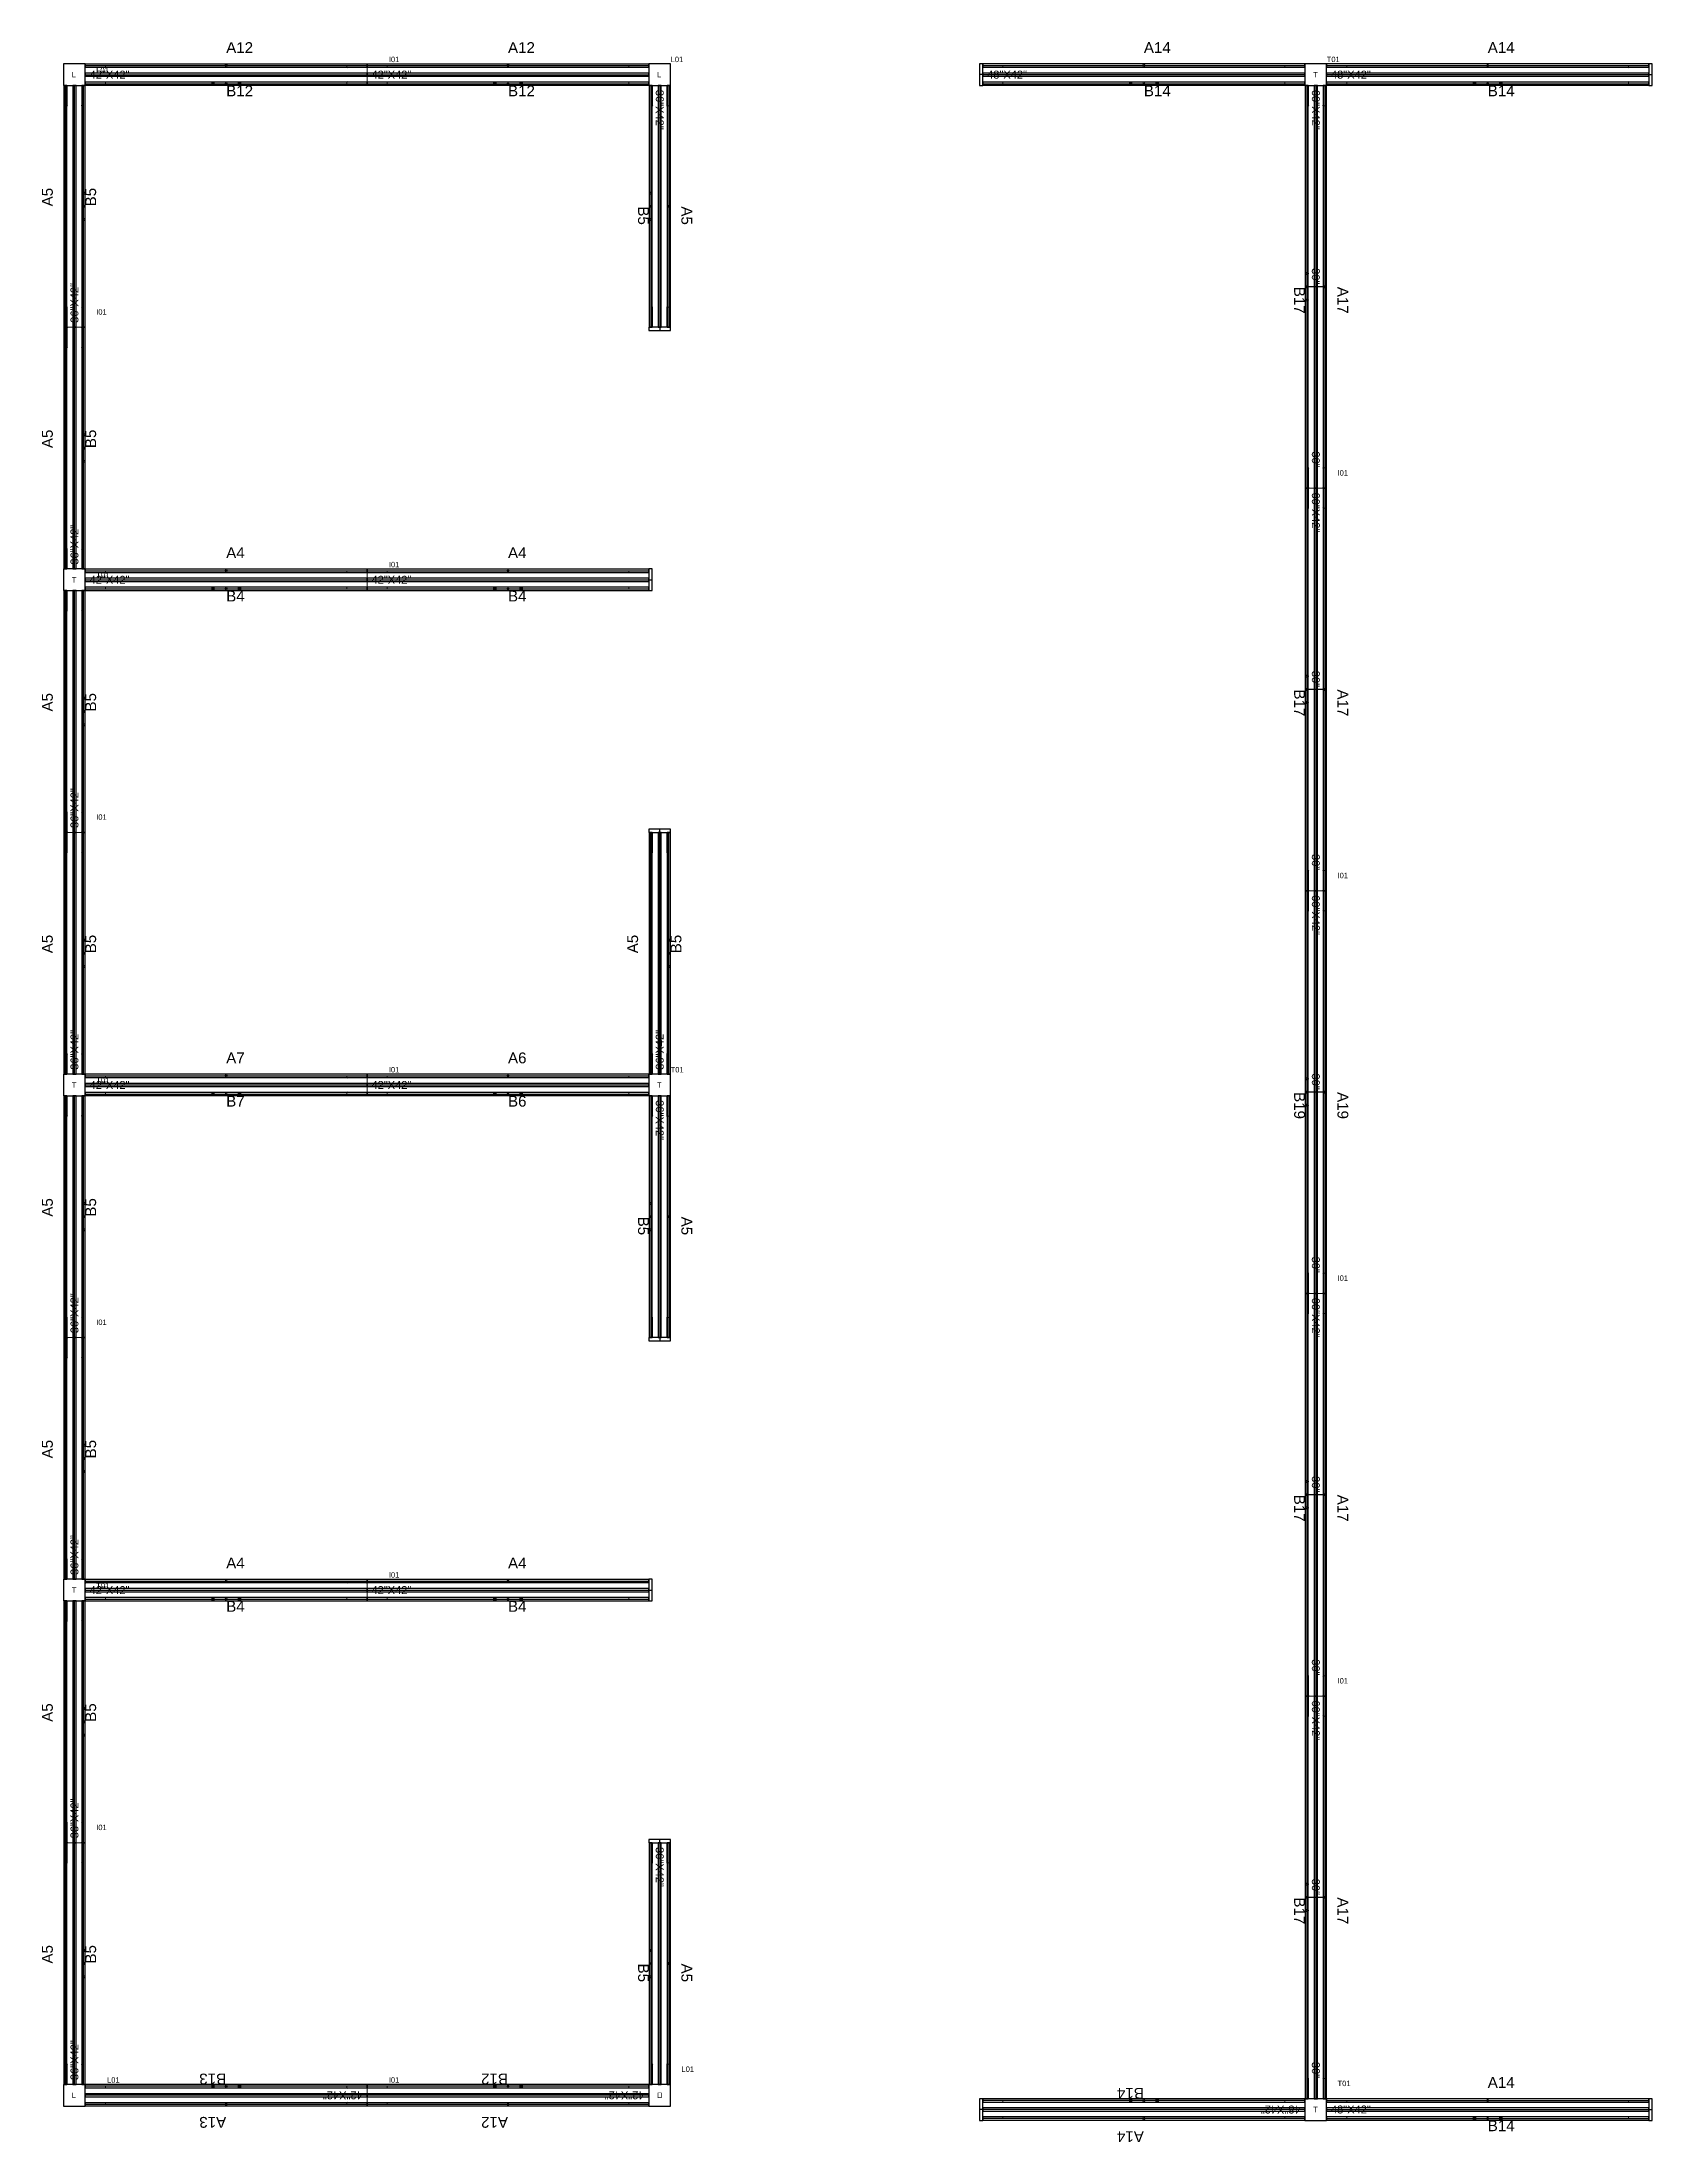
# Model space of a CAD drawing. Header units: millimetres. Extents: x 1390 to 1467.6, y 1790 to 1851.2.
# Drawn here: x 1416.71 to 1422.81, y 1827.03 to 1834.98 of the extents above; entities that cross this region are included whole.
import ezdxf

# ---------------------------------------------------------------- set-up
doc = ezdxf.new("R2010")
doc.units = ezdxf.units.MM
for name, color, linetype in [('DD2D', 7, 'Continuous'), ('DD2D_Geometry', 7, 'Continuous'), ('DDReportes', 7, 'Continuous'), ('Id Unión', 7, 'Continuous')]:
    doc.layers.add(name, color=color, linetype=linetype)
doc.styles.get("Standard").update_dxf_attribs({"font": 'arial.ttf'})

msp = doc.modelspace()

# ---------------------------------------------------------------- texts
at = {"layer": 'DD2D'}
msp.add_text('L', height=0.0205, rotation=180, dxfattribs=at).set_placement((1419.0595, 1827.217))
at = {"layer": 'DD2D_Geometry'}
for s, p in [('L', (1416.823, 1834.8445)), ('L', (1419.039, 1834.8445)), ('T', (1421.5231, 1834.8446)), ('T', (1416.823, 1832.9325)), ('T', (1416.823, 1831.0205)), ('T', (1419.039, 1831.0205)), ('T', (1416.823, 1829.1085)), ('L', (1416.823, 1827.1965)), ('L', (1419.039, 1827.1965)), ('T', (1421.5231, 1827.1426))]:
    msp.add_text(s, height=0.0205, dxfattribs=at).set_placement(p)
at = {"layer": 'DDReportes'}
for s, p in [('A12', (1417.4078, 1834.9367)), ('A12', (1418.4748, 1834.9367)), ('A14', (1420.8824, 1834.9368)), ('A14', (1422.1844, 1834.9368)), ('B12', (1417.4078, 1834.7727)), ('B12', (1418.4748, 1834.7727)), ('B14', (1420.8824, 1834.7728)), ('B14', (1422.1844, 1834.7728)), ('A4', (1417.4078, 1833.0247)), ('A4', (1418.4748, 1833.0247)), ('B4', (1417.4078, 1832.8607)), ('B4', (1418.4748, 1832.8607)), ('A7', (1417.4078, 1831.1127)), ('A6', (1418.4748, 1831.1127)), ('B7', (1417.4078, 1830.9487)), ('B6', (1418.4748, 1830.9487)), ('A4', (1417.4078, 1829.2007)), ('A4', (1418.4748, 1829.2007)), ('B4', (1417.4078, 1829.0367)), ('B4', (1418.4748, 1829.0367)), ('A14', (1422.1844, 1827.2348)), ('B14', (1422.1844, 1827.0708))]:
    msp.add_text(s, height=0.041, dxfattribs=at).set_placement(p)
for s, rotation, p in [('A5', 90, (1416.7513, 1834.3562)), ('B5', 90, (1416.9153, 1834.3562)), ('B5', 270, (1418.9673, 1834.3562)), ('A5', 270, (1419.1313, 1834.3562)), ('B17', 270, (1421.4514, 1834.0518)), ('A17', 270, (1421.6154, 1834.0518)), ('A5', 90, (1416.7513, 1833.4412)), ('B5', 90, (1416.9153, 1833.4412)), ('A5', 90, (1416.7513, 1832.4442)), ('B5', 90, (1416.9153, 1832.4442)), ('B17', 270, (1421.4514, 1832.5278)), ('A17', 270, (1421.6154, 1832.5278)), ('A5', 90, (1416.7513, 1831.5292)), ('B5', 90, (1416.9153, 1831.5292)), ('A5', 90, (1418.9673, 1831.5292)), ('B5', 90, (1419.1313, 1831.5292)), ('B19', 270, (1421.4514, 1831.0038)), ('A19', 270, (1421.6154, 1831.0038)), ('A5', 90, (1416.7513, 1830.5322)), ('B5', 90, (1416.9153, 1830.5322)), ('B5', 270, (1418.9673, 1830.5322)), ('A5', 270, (1419.1313, 1830.5322)), ('A5', 90, (1416.7513, 1829.6172)), ('B5', 90, (1416.9153, 1829.6172)), ('B17', 270, (1421.4514, 1829.4798)), ('A17', 270, (1421.6154, 1829.4798)), ('A5', 90, (1416.7513, 1828.6202)), ('B5', 90, (1416.9153, 1828.6202)), ('B17', 270, (1421.4514, 1827.9558)), ('A17', 270, (1421.6154, 1827.9558)), ('A5', 90, (1416.7513, 1827.7052)), ('B5', 90, (1416.9153, 1827.7052)), ('B5', 270, (1418.9673, 1827.7052)), ('A5', 270, (1419.1313, 1827.7052)), ('B13', 180, (1417.4078, 1827.2887)), ('B12', 180, (1418.4748, 1827.2887)), ('B14', 180, (1420.8824, 1827.2348)), ('A13', 180, (1417.4078, 1827.1247)), ('A12', 180, (1418.4748, 1827.1247)), ('A14', 180, (1420.8824, 1827.0708))]:
    msp.add_text(s, height=0.041, rotation=rotation, dxfattribs=at).set_placement(p)
at = {"layer": 'Id Unión'}
for s, p in [('I01', (1418.0236, 1834.9022)), ('L01', (1419.0906, 1834.9022)), ('T01', (1421.5747, 1834.9023)), ('L01', (1416.9156, 1834.8613)), ('I01', (1416.9156, 1833.9463)), ('I01', (1421.6157, 1833.3373)), ('I01', (1418.0236, 1832.9902)), ('T01', (1416.9156, 1832.9493)), ('I01', (1416.9156, 1832.0343)), ('I01', (1421.6157, 1831.8133)), ('I01', (1418.0236, 1831.0782)), ('T01', (1419.0906, 1831.0782)), ('T01', (1416.9156, 1831.0373)), ('I01', (1421.6157, 1830.2893)), ('I01', (1416.9156, 1830.1223)), ('T01', (1416.9156, 1829.1253)), ('I01', (1418.0236, 1829.1662)), ('I01', (1421.6157, 1828.7653)), ('I01', (1416.9156, 1828.2103)), ('L01', (1419.1316, 1827.2952)), ('L01', (1416.9565, 1827.2542)), ('I01', (1418.0235, 1827.2542)), ('T01', (1421.6157, 1827.2413))]:
    msp.add_text(s, height=0.0205, dxfattribs=at).set_placement(p)

# ---------------------------------------------------------------- blocks, each defined once
blk = doc.blocks.new('DD101036422D')
at = {"color": 1, "linetype": 'Continuous', "lineweight": 0}
for p, q in [((0, -0.0255), (0, 0.0255)), ((0.0017, 0.0275), (0.0218, 0.0275)), ((0.002, 0.0275), (0.0215, 0.0275)), ((0.0747, 0.0275), (0.0215, 0.0275)), ((0.0747, 0.0275), (0.075, 0.0275)), ((0.0765, 0.026), (0.0765, 0.0343)), ((0.8385, 0.0343), (0.0765, 0.0343)), ((0.8385, 0.0343), (0.8385, 0.026)), ((0.8403, 0.0275), (0.84, 0.0275)), ((0.8403, 0.0275), (0.8935, 0.0275)), ((0.9133, 0.0275), (0.8932, 0.0275)), ((0.913, 0.0275), (0.8935, 0.0275)), ((0.915, -0.0255), (0.915, 0.0255)), ((0.025, -0.0275), (0.002, -0.0275)), ((0.025, -0.0275), (0.0747, -0.0275)), ((0.0747, -0.0275), (0.075, -0.0275)), ((0.0765, -0.0343), (0.0765, -0.026)), ((0.8385, -0.0343), (0.0765, -0.0343)), ((0.8385, -0.026), (0.8385, -0.0343)), ((0.8403, -0.0275), (0.84, -0.0275)), ((0.89, -0.0275), (0.8403, -0.0275)), ((0.89, -0.0275), (0.913, -0.0275))]:
    blk.add_line(p, q, dxfattribs=at)
at = {"color": 1}
for p, q in [((0.454, 0.0379), (0.461, 0.0308)), ((0.454, 0.0308), (0.461, 0.0379)), ((0.454, -0.0379), (0.461, -0.0308)), ((0.454, -0.0308), (0.461, -0.0379))]:
    blk.add_line(p, q, dxfattribs=at)
for centre in [(0.4075, -0.0343), (0.5075, -0.0343)]:
    blk.add_circle(centre, 0.005, dxfattribs=at)
at = {"color": 1, "linetype": 'Continuous', "lineweight": 0}
for centre, radius, start, end in [((0.002, 0.0255), 0.00203, 90, 180), ((0.075, 0.026), 0.00151, 10.02098, 90), ((0.075, 0.026), 0.00151, 0, 10.02098), ((0.84, 0.026), 0.00151, 90, 169.97902), ((0.84, 0.026), 0.00151, 169.97902, 180), ((0.84, 0.026), 0.00151, 169.97902, 180), ((0.913, 0.0255), 0.00203, 0, 90), ((0.002, -0.0255), 0.00203, 180, 270), ((0.075, -0.026), 0.00151, 270, 349.97902), ((0.075, -0.026), 0.00151, 349.97902, 0), ((0.84, -0.026), 0.00151, 180, 190.02098), ((0.84, -0.026), 0.00151, 180, 190.02098), ((0.84, -0.026), 0.00151, 190.02098, 270), ((0.913, -0.0255), 0.00203, 270, 0)]:
    blk.add_arc(centre, radius, start, end, dxfattribs=at)
at = {"color": 1}
for p in [(0.4575, 0.0343), (0.4575, -0.0343)]:
    blk.add_point(p, dxfattribs=at)
blk.add_text('36"X42"', height=0.03).set_placement((0.0165, -0.0149))
blk = doc.blocks.new('SPACE_DD10103642')
blk.add_blockref('DD101036422D', (0, 0))
blk = doc.blocks.new('DD101042422D')
at = {"color": 1, "linetype": 'Continuous', "lineweight": 0}
for p, q in [((0, -0.0255), (0, 0.0255)), ((0.0017, 0.0275), (0.0218, 0.0275)), ((0.002, 0.0275), (0.0215, 0.0275)), ((0.0747, 0.0275), (0.0215, 0.0275)), ((0.0747, 0.0275), (0.075, 0.0275)), ((0.0765, 0.026), (0.0765, 0.0343)), ((0.9905, 0.0343), (0.0765, 0.0343)), ((0.9905, 0.0343), (0.9905, 0.026)), ((0.9923, 0.0275), (0.992, 0.0275)), ((0.9923, 0.0275), (1.0455, 0.0275)), ((1.0653, 0.0275), (1.0452, 0.0275)), ((1.065, 0.0275), (1.0455, 0.0275)), ((1.067, -0.0255), (1.067, 0.0255)), ((0.025, -0.0275), (0.002, -0.0275)), ((0.025, -0.0275), (0.0747, -0.0275)), ((0.0747, -0.0275), (0.075, -0.0275)), ((0.0765, -0.0343), (0.0765, -0.026)), ((0.9905, -0.0343), (0.0765, -0.0343)), ((0.9905, -0.026), (0.9905, -0.0343)), ((0.9923, -0.0275), (0.992, -0.0275)), ((1.042, -0.0275), (0.9923, -0.0275)), ((1.042, -0.0275), (1.065, -0.0275))]:
    blk.add_line(p, q, dxfattribs=at)
at = {"color": 1}
for p, q in [((0.53, 0.0379), (0.537, 0.0308)), ((0.53, 0.0308), (0.537, 0.0379)), ((0.53, -0.0379), (0.537, -0.0308)), ((0.53, -0.0308), (0.537, -0.0379))]:
    blk.add_line(p, q, dxfattribs=at)
for centre in [(0.4835, -0.0343), (0.5835, -0.0343)]:
    blk.add_circle(centre, 0.005, dxfattribs=at)
at = {"color": 1, "linetype": 'Continuous', "lineweight": 0}
for centre, radius, start, end in [((0.002, 0.0255), 0.00203, 90, 180), ((0.075, 0.026), 0.00151, 10.02098, 90), ((0.075, 0.026), 0.00151, 0, 10.02098), ((0.992, 0.026), 0.00151, 90, 169.97902), ((0.992, 0.026), 0.00151, 169.97902, 180), ((0.992, 0.026), 0.00151, 169.97902, 180), ((1.065, 0.0255), 0.00203, 0, 90), ((0.002, -0.0255), 0.00203, 180, 270), ((0.075, -0.026), 0.00151, 270, 349.97902), ((0.075, -0.026), 0.00151, 349.97902, 0), ((0.992, -0.026), 0.00151, 180, 190.02098), ((0.992, -0.026), 0.00151, 180, 190.02098), ((0.992, -0.026), 0.00151, 190.02098, 270), ((1.065, -0.0255), 0.00203, 270, 0)]:
    blk.add_arc(centre, radius, start, end, dxfattribs=at)
at = {"color": 1}
for p in [(0.5335, 0.0343), (0.5335, -0.0343)]:
    blk.add_point(p, dxfattribs=at)
blk.add_text('42"X42"', height=0.03).set_placement((0.0165, -0.0149))
blk = doc.blocks.new('SPACE_DD10104242')
blk.add_blockref('DD101042422D', (0, 0))
blk = doc.blocks.new('DD3021422D')
for p, q in [((0, 0.041), (0, -0.041)), ((0.012, 0.041), (0, 0.041)), ((0.012, -0.041), (0.012, 0.041)), ((0, -0.041), (0.012, -0.041))]:
    blk.add_line(p, q)
blk = doc.blocks.new('SPACE_DD302142')
blk.add_blockref('DD3021422D', (0, 0))
blk = doc.blocks.new('DD101048422D')
at = {"color": 1, "linetype": 'Continuous', "lineweight": 0}
for p, q in [((0, -0.0255), (0, 0.0255)), ((0.0017, 0.0275), (0.0218, 0.0275)), ((0.002, 0.0275), (0.0215, 0.0275)), ((0.0747, 0.0275), (0.0215, 0.0275)), ((0.0747, 0.0275), (0.075, 0.0275)), ((0.0765, 0.026), (0.0765, 0.0343)), ((1.1435, 0.0343), (0.0765, 0.0343)), ((1.1435, 0.0343), (1.1435, 0.026)), ((1.1453, 0.0275), (1.145, 0.0275)), ((1.1453, 0.0275), (1.1985, 0.0275)), ((1.2183, 0.0275), (1.1982, 0.0275)), ((1.218, 0.0275), (1.1985, 0.0275)), ((1.22, -0.0255), (1.22, 0.0255)), ((0.025, -0.0275), (0.002, -0.0275)), ((0.025, -0.0275), (0.0747, -0.0275)), ((0.0747, -0.0275), (0.075, -0.0275)), ((0.0765, -0.0343), (0.0765, -0.026)), ((1.1435, -0.0343), (0.0765, -0.0343)), ((1.1435, -0.026), (1.1435, -0.0343)), ((1.1453, -0.0275), (1.145, -0.0275)), ((1.195, -0.0275), (1.1453, -0.0275)), ((1.195, -0.0275), (1.218, -0.0275))]:
    blk.add_line(p, q, dxfattribs=at)
at = {"color": 1}
for p, q in [((0.6065, 0.0379), (0.6135, 0.0308)), ((0.6065, 0.0308), (0.6135, 0.0379)), ((0.6065, -0.0379), (0.6135, -0.0308)), ((0.6065, -0.0308), (0.6135, -0.0379))]:
    blk.add_line(p, q, dxfattribs=at)
for centre in [(0.56, -0.0343), (0.66, -0.0343)]:
    blk.add_circle(centre, 0.005, dxfattribs=at)
at = {"color": 1, "linetype": 'Continuous', "lineweight": 0}
for centre, radius, start, end in [((0.002, 0.0255), 0.00203, 90, 180), ((0.075, 0.026), 0.00151, 10.02098, 90), ((0.075, 0.026), 0.00151, 0, 10.02098), ((1.145, 0.026), 0.00151, 90, 169.97902), ((1.145, 0.026), 0.00151, 169.97902, 180), ((1.145, 0.026), 0.00151, 169.97902, 180), ((1.218, 0.0255), 0.00203, 0, 90), ((0.002, -0.0255), 0.00203, 180, 270), ((0.075, -0.026), 0.00151, 270, 349.97902), ((0.075, -0.026), 0.00151, 349.97902, 0), ((1.145, -0.026), 0.00151, 180, 190.02098), ((1.145, -0.026), 0.00151, 180, 190.02098), ((1.145, -0.026), 0.00151, 190.02098, 270), ((1.218, -0.0255), 0.00203, 270, 0)]:
    blk.add_arc(centre, radius, start, end, dxfattribs=at)
at = {"color": 1}
for p in [(0.61, 0.0343), (0.61, -0.0343)]:
    blk.add_point(p, dxfattribs=at)
blk.add_text('48"X42"', height=0.03).set_placement((0.0165, -0.0149))
blk = doc.blocks.new('SPACE_DD10104842')
blk.add_blockref('DD101048422D', (0, 0))
blk = doc.blocks.new('DD101060422D')
at = {"color": 1, "linetype": 'Continuous', "lineweight": 0}
for p, q in [((0, -0.0255), (0, 0.0255)), ((0.0017, 0.0275), (0.0218, 0.0275)), ((0.002, 0.0275), (0.0215, 0.0275)), ((0.0747, 0.0275), (0.0215, 0.0275)), ((0.0747, 0.0275), (0.075, 0.0275)), ((0.0765, 0.026), (0.0765, 0.0343)), ((1.4475, 0.0343), (0.0765, 0.0343)), ((1.4475, 0.0343), (1.4475, 0.026)), ((1.4493, 0.0275), (1.449, 0.0275)), ((1.4493, 0.0275), (1.5025, 0.0275)), ((1.5223, 0.0275), (1.5022, 0.0275)), ((1.522, 0.0275), (1.5025, 0.0275)), ((1.524, -0.0255), (1.524, 0.0255)), ((0.025, -0.0275), (0.002, -0.0275)), ((0.025, -0.0275), (0.0747, -0.0275)), ((0.0747, -0.0275), (0.075, -0.0275)), ((0.0765, -0.0343), (0.0765, -0.026)), ((1.4475, -0.0343), (0.0765, -0.0343)), ((1.4475, -0.026), (1.4475, -0.0343)), ((1.4493, -0.0275), (1.449, -0.0275)), ((1.499, -0.0275), (1.4493, -0.0275)), ((1.499, -0.0275), (1.522, -0.0275))]:
    blk.add_line(p, q, dxfattribs=at)
at = {"color": 1}
for p, q in [((0.7585, 0.0379), (0.7655, 0.0308)), ((0.7585, 0.0308), (0.7655, 0.0379)), ((0.762, 0.0343), (0.762, -0.0343)), ((0.7585, -0.0379), (0.7655, -0.0308)), ((0.7585, -0.0308), (0.7655, -0.0379))]:
    blk.add_line(p, q, dxfattribs=at)
for centre in [(0.712, -0.0343), (0.812, -0.0343)]:
    blk.add_circle(centre, 0.005, dxfattribs=at)
at = {"color": 1, "linetype": 'Continuous', "lineweight": 0}
for centre, radius, start, end in [((0.002, 0.0255), 0.00203, 90, 180), ((0.075, 0.026), 0.00151, 10.02098, 90), ((0.075, 0.026), 0.00151, 0, 10.02098), ((1.449, 0.026), 0.00151, 90, 169.97902), ((1.449, 0.026), 0.00151, 169.97902, 180), ((1.449, 0.026), 0.00151, 169.97902, 180), ((1.522, 0.0255), 0.00203, 0, 90), ((0.002, -0.0255), 0.00203, 180, 270), ((0.075, -0.026), 0.00151, 270, 349.97902), ((0.075, -0.026), 0.00151, 349.97902, 0), ((1.449, -0.026), 0.00151, 180, 190.02098), ((1.449, -0.026), 0.00151, 180, 190.02098), ((1.449, -0.026), 0.00151, 190.02098, 270), ((1.522, -0.0255), 0.00203, 270, 0)]:
    blk.add_arc(centre, radius, start, end, dxfattribs=at)
at = {"color": 1}
for p in [(0.762, 0.0343), (0.762, -0.0343)]:
    blk.add_point(p, dxfattribs=at)
for s, p in [('60"X42"', (0.0165, -0.0149)), ('30"', (0.6916, -0.0149)), ('30"', (1.3849, -0.0149))]:
    blk.add_text(s, height=0.03).set_placement(p)
blk = doc.blocks.new('SPACE_DD10106042')
blk.add_blockref('DD101060422D', (0, 0))

# ---------------------------------------------------------------- linework, layer by layer
at = {"layer": 'DD2D'}
for p, q in [((1416.8743, 1834.889), (1417.9413, 1834.889)), ((1416.8743, 1834.8547), (1417.9413, 1834.8547)), ((1416.8743, 1834.8547), (1417.9413, 1834.8547)), ((1417.9413, 1834.889), (1419.0083, 1834.889)), ((1417.9413, 1834.8547), (1417.9414, 1834.8547)), ((1417.9413, 1834.8547), (1419.0083, 1834.8547)), ((1417.9413, 1834.8547), (1419.0083, 1834.8547)), ((1419.0083, 1834.8547), (1419.0084, 1834.8547)), ((1420.2724, 1834.8548), (1420.2604, 1834.8548)), ((1420.2724, 1834.8891), (1421.4924, 1834.8891)), ((1420.2724, 1834.8548), (1421.4924, 1834.8548)), ((1420.2724, 1834.8548), (1421.4924, 1834.8548)), ((1421.4924, 1834.8548), (1421.4925, 1834.8548)), ((1421.5744, 1834.8891), (1422.7944, 1834.8891)), ((1421.5744, 1834.8548), (1422.7944, 1834.8548)), ((1421.5744, 1834.8548), (1422.7944, 1834.8548)), ((1422.7944, 1834.8548), (1422.8064, 1834.8548)), ((1416.799, 1833.8987), (1416.799, 1834.8137)), ((1416.8333, 1834.8137), (1416.8333, 1834.8138)), ((1416.8333, 1833.8987), (1416.8333, 1834.8137)), ((1416.8333, 1833.8987), (1416.8333, 1834.8137)), ((1416.8676, 1833.8987), (1416.8676, 1834.8137)), ((1416.8743, 1834.8204), (1417.9413, 1834.8204)), ((1417.9413, 1834.8204), (1419.0083, 1834.8204)), ((1419.015, 1834.8137), (1419.015, 1833.8987)), ((1419.0493, 1834.8137), (1419.0493, 1833.8987)), ((1419.0493, 1834.8137), (1419.0493, 1833.8987)), ((1419.0836, 1834.8137), (1419.0836, 1833.8987)), ((1420.2724, 1834.8205), (1421.4924, 1834.8205)), ((1421.4991, 1834.8138), (1421.4991, 1833.2898)), ((1421.5334, 1834.8138), (1421.5334, 1833.2898)), ((1421.5334, 1834.8138), (1421.5334, 1833.2898)), ((1421.5677, 1834.8138), (1421.5677, 1833.2898)), ((1421.5744, 1834.8205), (1422.7944, 1834.8205)), ((1416.799, 1832.9837), (1416.799, 1833.8987)), ((1416.8333, 1833.8987), (1416.8333, 1833.8988)), ((1416.8333, 1832.9837), (1416.8333, 1833.8987)), ((1416.8333, 1832.9837), (1416.8333, 1833.8987)), ((1416.8676, 1832.9837), (1416.8676, 1833.8987)), ((1419.0493, 1833.8987), (1419.0493, 1833.8867)), ((1421.4991, 1833.2898), (1421.4991, 1831.7658)), ((1421.5334, 1833.2898), (1421.5334, 1833.2897)), ((1421.5334, 1833.2898), (1421.5334, 1831.7658)), ((1421.5334, 1833.2898), (1421.5334, 1831.7658)), ((1421.5677, 1833.2898), (1421.5677, 1831.7658)), ((1416.8743, 1832.977), (1417.9413, 1832.977)), ((1416.8743, 1832.9427), (1417.9413, 1832.9427)), ((1416.8743, 1832.9427), (1417.9413, 1832.9427)), ((1417.9413, 1832.977), (1419.0083, 1832.977)), ((1417.9413, 1832.9427), (1417.9414, 1832.9427)), ((1417.9413, 1832.9427), (1419.0083, 1832.9427)), ((1417.9413, 1832.9427), (1419.0083, 1832.9427)), ((1419.0083, 1832.9427), (1419.0203, 1832.9427)), ((1416.799, 1831.9867), (1416.799, 1832.9017)), ((1416.8333, 1832.9017), (1416.8333, 1832.9018)), ((1416.8333, 1831.9867), (1416.8333, 1832.9017)), ((1416.8333, 1831.9867), (1416.8333, 1832.9017)), ((1416.8676, 1831.9867), (1416.8676, 1832.9017)), ((1416.8743, 1832.9084), (1417.9413, 1832.9084)), ((1417.9413, 1832.9084), (1419.0083, 1832.9084)), ((1416.799, 1831.0717), (1416.799, 1831.9867)), ((1416.8333, 1831.9867), (1416.8333, 1831.9868)), ((1416.8333, 1831.0717), (1416.8333, 1831.9867)), ((1416.8333, 1831.0717), (1416.8333, 1831.9867)), ((1416.8676, 1831.0717), (1416.8676, 1831.9867)), ((1419.015, 1831.0717), (1419.015, 1831.9867)), ((1419.0493, 1831.9867), (1419.0493, 1831.9987)), ((1419.0493, 1831.0717), (1419.0493, 1831.9867)), ((1419.0493, 1831.0717), (1419.0493, 1831.9867)), ((1419.0836, 1831.0717), (1419.0836, 1831.9867)), ((1421.4991, 1831.7658), (1421.4991, 1830.2418)), ((1421.5334, 1831.7658), (1421.5334, 1831.7657)), ((1421.5334, 1831.7658), (1421.5334, 1830.2418)), ((1421.5334, 1831.7658), (1421.5334, 1830.2418)), ((1421.5677, 1831.7658), (1421.5677, 1830.2418)), ((1416.8743, 1831.065), (1417.9413, 1831.065)), ((1416.8743, 1831.0307), (1417.9413, 1831.0307)), ((1416.8743, 1831.0307), (1417.9413, 1831.0307)), ((1417.9413, 1831.065), (1419.0083, 1831.065)), ((1417.9413, 1831.0307), (1417.9414, 1831.0307)), ((1417.9413, 1831.0307), (1419.0083, 1831.0307)), ((1417.9413, 1831.0307), (1419.0083, 1831.0307)), ((1419.0083, 1831.0307), (1419.0084, 1831.0307)), ((1416.799, 1830.0747), (1416.799, 1830.9897)), ((1416.8333, 1830.9897), (1416.8333, 1830.9898)), ((1416.8333, 1830.0747), (1416.8333, 1830.9897)), ((1416.8333, 1830.0747), (1416.8333, 1830.9897)), ((1416.8676, 1830.0747), (1416.8676, 1830.9897)), ((1416.8743, 1830.9964), (1417.9413, 1830.9964)), ((1417.9413, 1830.9964), (1419.0083, 1830.9964)), ((1419.015, 1830.9897), (1419.015, 1830.0747)), ((1419.0493, 1830.9897), (1419.0493, 1830.0747)), ((1419.0493, 1830.9897), (1419.0493, 1830.0747)), ((1419.0836, 1830.9897), (1419.0836, 1830.0747)), ((1421.4991, 1830.2418), (1421.4991, 1828.7178)), ((1421.5334, 1830.2418), (1421.5334, 1830.2417)), ((1421.5334, 1830.2418), (1421.5334, 1828.7178)), ((1421.5334, 1830.2418), (1421.5334, 1828.7178)), ((1421.5677, 1830.2418), (1421.5677, 1828.7178)), ((1416.799, 1829.1597), (1416.799, 1830.0747)), ((1416.8333, 1830.0747), (1416.8333, 1830.0748)), ((1416.8333, 1829.1597), (1416.8333, 1830.0747)), ((1416.8333, 1829.1597), (1416.8333, 1830.0747)), ((1416.8676, 1829.1597), (1416.8676, 1830.0747)), ((1419.0493, 1830.0747), (1419.0493, 1830.0627)), ((1416.8743, 1829.153), (1417.9413, 1829.153)), ((1416.8743, 1829.1187), (1417.9413, 1829.1187)), ((1416.8743, 1829.1187), (1417.9413, 1829.1187)), ((1417.9413, 1829.153), (1419.0083, 1829.153)), ((1417.9413, 1829.1187), (1417.9414, 1829.1187)), ((1417.9413, 1829.1187), (1419.0083, 1829.1187)), ((1417.9413, 1829.1187), (1419.0083, 1829.1187)), ((1419.0083, 1829.1187), (1419.0203, 1829.1187)), ((1416.799, 1828.1627), (1416.799, 1829.0777)), ((1416.8333, 1829.0777), (1416.8333, 1829.0778)), ((1416.8333, 1828.1627), (1416.8333, 1829.0777)), ((1416.8333, 1828.1627), (1416.8333, 1829.0777)), ((1416.8676, 1828.1627), (1416.8676, 1829.0777)), ((1416.8743, 1829.0844), (1417.9413, 1829.0844)), ((1417.9413, 1829.0844), (1419.0083, 1829.0844)), ((1421.4991, 1828.7178), (1421.4991, 1827.1938)), ((1421.5334, 1828.7178), (1421.5334, 1828.7177)), ((1421.5334, 1828.7178), (1421.5334, 1827.1938)), ((1421.5334, 1828.7178), (1421.5334, 1827.1938)), ((1421.5677, 1828.7178), (1421.5677, 1827.1938)), ((1416.799, 1827.2477), (1416.799, 1828.1627)), ((1416.8333, 1828.1627), (1416.8333, 1828.1628)), ((1416.8333, 1827.2477), (1416.8333, 1828.1627)), ((1416.8333, 1827.2477), (1416.8333, 1828.1627)), ((1416.8676, 1827.2477), (1416.8676, 1828.1627)), ((1419.015, 1828.1627), (1419.015, 1827.2477)), ((1419.0493, 1828.1627), (1419.0493, 1828.1747)), ((1419.0493, 1828.1627), (1419.0493, 1827.2477)), ((1419.0493, 1828.1627), (1419.0493, 1827.2477)), ((1419.0836, 1828.1627), (1419.0836, 1827.2477)), ((1416.8743, 1827.2067), (1416.8742, 1827.2067)), ((1417.9413, 1827.241), (1416.8743, 1827.241)), ((1417.9413, 1827.2067), (1416.8743, 1827.2067)), ((1417.9413, 1827.2067), (1416.8743, 1827.2067)), ((1417.9413, 1827.2067), (1417.9412, 1827.2067)), ((1419.0083, 1827.241), (1417.9413, 1827.241)), ((1419.0083, 1827.2067), (1417.9413, 1827.2067)), ((1419.0083, 1827.2067), (1417.9413, 1827.2067)), ((1419.0493, 1827.2477), (1419.0493, 1827.2476)), ((1417.9413, 1827.1724), (1416.8743, 1827.1724)), ((1419.0083, 1827.1724), (1417.9413, 1827.1724)), ((1420.2724, 1827.1528), (1420.2604, 1827.1528)), ((1421.4924, 1827.1871), (1420.2724, 1827.1871)), ((1421.4924, 1827.1528), (1420.2724, 1827.1528)), ((1421.4924, 1827.1528), (1420.2724, 1827.1528)), ((1421.5334, 1827.1938), (1421.5334, 1827.1937)), ((1421.5744, 1827.1871), (1422.7944, 1827.1871)), ((1421.5744, 1827.1528), (1422.7944, 1827.1528)), ((1421.5744, 1827.1528), (1422.7944, 1827.1528)), ((1422.7944, 1827.1528), (1422.8064, 1827.1528)), ((1421.4924, 1827.1185), (1420.2724, 1827.1185)), ((1421.5744, 1827.1185), (1422.7944, 1827.1185))]:
    msp.add_line(p, q, dxfattribs=at)
msp.add_lwpolyline([(1419.0083, 1827.2477), (1419.0083, 1827.1656), (1419.0903, 1827.1656), (1419.0903, 1827.2477)], close=True, dxfattribs=at)
at = {"layer": 'DD2D_Geometry'}
for points in [[(1416.8743, 1834.8137), (1416.8743, 1834.8958), (1416.7923, 1834.8958), (1416.7923, 1834.8137)], [(1416.8743, 1834.883), (1417.9413, 1834.883), (1417.9413, 1834.895), (1416.8743, 1834.895)], [(1416.8743, 1834.8487), (1417.9413, 1834.8487), (1417.9413, 1834.8607), (1416.8743, 1834.8607)], [(1417.9413, 1834.883), (1419.0083, 1834.883), (1419.0083, 1834.895), (1417.9413, 1834.895)], [(1417.9413, 1834.8487), (1419.0083, 1834.8487), (1419.0083, 1834.8607), (1417.9413, 1834.8607)], [(1417.9413, 1834.8547), (1417.9414, 1834.8547), (1417.9414, 1834.8547), (1417.9413, 1834.8547)], [(1419.0083, 1834.8137), (1419.0904, 1834.8137), (1419.0904, 1834.8957), (1419.0083, 1834.8957)], [(1420.2724, 1834.8831), (1421.4924, 1834.8831), (1421.4924, 1834.8951), (1420.2724, 1834.8951)], [(1420.2724, 1834.8488), (1421.4924, 1834.8488), (1421.4924, 1834.8608), (1420.2724, 1834.8608)], [(1421.4924, 1834.8138), (1421.5745, 1834.8138), (1421.5745, 1834.8958), (1421.4924, 1834.8958)], [(1421.5744, 1834.8831), (1422.7944, 1834.8831), (1422.7944, 1834.8951), (1421.5744, 1834.8951)], [(1421.5744, 1834.8488), (1422.7944, 1834.8488), (1422.7944, 1834.8608), (1421.5744, 1834.8608)], [(1416.805, 1833.8987), (1416.805, 1834.8137), (1416.793, 1834.8137), (1416.793, 1833.8987)], [(1416.8393, 1833.8987), (1416.8393, 1834.8137), (1416.8273, 1834.8137), (1416.8273, 1833.8987)], [(1416.8736, 1833.8987), (1416.8736, 1834.8137), (1416.8616, 1834.8137), (1416.8616, 1833.8987)], [(1416.8743, 1834.8144), (1417.9413, 1834.8144), (1417.9413, 1834.8264), (1416.8743, 1834.8264)], [(1417.9413, 1834.8144), (1419.0083, 1834.8144), (1419.0083, 1834.8264), (1417.9413, 1834.8264)], [(1419.009, 1834.8137), (1419.009, 1833.8987), (1419.021, 1833.8987), (1419.021, 1834.8137)], [(1419.0433, 1834.8137), (1419.0433, 1833.8987), (1419.0553, 1833.8987), (1419.0553, 1834.8137)], [(1419.0776, 1834.8137), (1419.0776, 1833.8987), (1419.0896, 1833.8987), (1419.0896, 1834.8137)], [(1420.2724, 1834.8145), (1421.4924, 1834.8145), (1421.4924, 1834.8265), (1420.2724, 1834.8265)], [(1421.4931, 1834.8138), (1421.4931, 1833.2898), (1421.5051, 1833.2898), (1421.5051, 1834.8138)], [(1421.5274, 1834.8138), (1421.5274, 1833.2898), (1421.5394, 1833.2898), (1421.5394, 1834.8138)], [(1421.5617, 1834.8138), (1421.5617, 1833.2898), (1421.5737, 1833.2898), (1421.5737, 1834.8138)], [(1421.5744, 1834.8145), (1422.7944, 1834.8145), (1422.7944, 1834.8265), (1421.5744, 1834.8265)], [(1416.805, 1832.9837), (1416.805, 1833.8987), (1416.793, 1833.8987), (1416.793, 1832.9837)], [(1416.8393, 1832.9837), (1416.8393, 1833.8987), (1416.8273, 1833.8987), (1416.8273, 1832.9837)], [(1416.8333, 1833.8987), (1416.8333, 1833.8987), (1416.8333, 1833.8988), (1416.8333, 1833.8988)], [(1416.8736, 1832.9837), (1416.8736, 1833.8987), (1416.8616, 1833.8987), (1416.8616, 1832.9837)], [(1421.4931, 1833.2898), (1421.4931, 1831.7658), (1421.5051, 1831.7658), (1421.5051, 1833.2898)], [(1421.5274, 1833.2898), (1421.5274, 1831.7658), (1421.5394, 1831.7658), (1421.5394, 1833.2898)], [(1421.5334, 1833.2897), (1421.5334, 1833.2897), (1421.5334, 1833.2898), (1421.5334, 1833.2898)], [(1421.5617, 1833.2898), (1421.5617, 1831.7658), (1421.5737, 1831.7658), (1421.5737, 1833.2898)], [(1416.8743, 1832.9017), (1416.8743, 1832.9838), (1416.7923, 1832.9838), (1416.7923, 1832.9017)], [(1416.8743, 1832.971), (1417.9413, 1832.971), (1417.9413, 1832.983), (1416.8743, 1832.983)], [(1416.8743, 1832.9367), (1417.9413, 1832.9367), (1417.9413, 1832.9487), (1416.8743, 1832.9487)], [(1417.9413, 1832.971), (1419.0083, 1832.971), (1419.0083, 1832.983), (1417.9413, 1832.983)], [(1417.9413, 1832.9367), (1419.0083, 1832.9367), (1419.0083, 1832.9487), (1417.9413, 1832.9487)], [(1417.9413, 1832.9427), (1417.9414, 1832.9427), (1417.9414, 1832.9427), (1417.9413, 1832.9427)], [(1416.805, 1831.9867), (1416.805, 1832.9017), (1416.793, 1832.9017), (1416.793, 1831.9867)], [(1416.8393, 1831.9867), (1416.8393, 1832.9017), (1416.8273, 1832.9017), (1416.8273, 1831.9867)], [(1416.8736, 1831.9867), (1416.8736, 1832.9017), (1416.8616, 1832.9017), (1416.8616, 1831.9867)], [(1416.8743, 1832.9024), (1417.9413, 1832.9024), (1417.9413, 1832.9144), (1416.8743, 1832.9144)], [(1417.9413, 1832.9024), (1419.0083, 1832.9024), (1419.0083, 1832.9144), (1417.9413, 1832.9144)], [(1416.805, 1831.0717), (1416.805, 1831.9867), (1416.793, 1831.9867), (1416.793, 1831.0717)], [(1416.8393, 1831.0717), (1416.8393, 1831.9867), (1416.8273, 1831.9867), (1416.8273, 1831.0717)], [(1416.8333, 1831.9867), (1416.8333, 1831.9867), (1416.8333, 1831.9868), (1416.8333, 1831.9868)], [(1416.8736, 1831.0717), (1416.8736, 1831.9867), (1416.8616, 1831.9867), (1416.8616, 1831.0717)], [(1419.021, 1831.0717), (1419.021, 1831.9867), (1419.009, 1831.9867), (1419.009, 1831.0717)], [(1419.0553, 1831.0717), (1419.0553, 1831.9867), (1419.0433, 1831.9867), (1419.0433, 1831.0717)], [(1419.0896, 1831.0717), (1419.0896, 1831.9867), (1419.0776, 1831.9867), (1419.0776, 1831.0717)], [(1421.4931, 1831.7658), (1421.4931, 1830.2418), (1421.5051, 1830.2418), (1421.5051, 1831.7658)], [(1421.5274, 1831.7658), (1421.5274, 1830.2418), (1421.5394, 1830.2418), (1421.5394, 1831.7658)], [(1421.5334, 1831.7657), (1421.5334, 1831.7657), (1421.5334, 1831.7658), (1421.5334, 1831.7658)], [(1421.5617, 1831.7658), (1421.5617, 1830.2418), (1421.5737, 1830.2418), (1421.5737, 1831.7658)], [(1416.8743, 1830.9897), (1416.8743, 1831.0718), (1416.7923, 1831.0718), (1416.7923, 1830.9897)], [(1416.8743, 1831.059), (1417.9413, 1831.059), (1417.9413, 1831.071), (1416.8743, 1831.071)], [(1416.8743, 1831.0247), (1417.9413, 1831.0247), (1417.9413, 1831.0367), (1416.8743, 1831.0367)], [(1417.9413, 1831.059), (1419.0083, 1831.059), (1419.0083, 1831.071), (1417.9413, 1831.071)], [(1417.9413, 1831.0247), (1419.0083, 1831.0247), (1419.0083, 1831.0367), (1417.9413, 1831.0367)], [(1417.9413, 1831.0307), (1417.9414, 1831.0307), (1417.9414, 1831.0307), (1417.9413, 1831.0307)], [(1419.0083, 1830.9897), (1419.0904, 1830.9897), (1419.0904, 1831.0717), (1419.0083, 1831.0717)], [(1416.805, 1830.0747), (1416.805, 1830.9897), (1416.793, 1830.9897), (1416.793, 1830.0747)], [(1416.8393, 1830.0747), (1416.8393, 1830.9897), (1416.8273, 1830.9897), (1416.8273, 1830.0747)], [(1416.8736, 1830.0747), (1416.8736, 1830.9897), (1416.8616, 1830.9897), (1416.8616, 1830.0747)], [(1416.8743, 1830.9904), (1417.9413, 1830.9904), (1417.9413, 1831.0024), (1416.8743, 1831.0024)], [(1417.9413, 1830.9904), (1419.0083, 1830.9904), (1419.0083, 1831.0024), (1417.9413, 1831.0024)], [(1419.009, 1830.9897), (1419.009, 1830.0747), (1419.021, 1830.0747), (1419.021, 1830.9897)], [(1419.0433, 1830.9897), (1419.0433, 1830.0747), (1419.0553, 1830.0747), (1419.0553, 1830.9897)], [(1419.0776, 1830.9897), (1419.0776, 1830.0747), (1419.0896, 1830.0747), (1419.0896, 1830.9897)], [(1421.4931, 1830.2418), (1421.4931, 1828.7178), (1421.5051, 1828.7178), (1421.5051, 1830.2418)], [(1421.5274, 1830.2418), (1421.5274, 1828.7178), (1421.5394, 1828.7178), (1421.5394, 1830.2418)], [(1421.5334, 1830.2417), (1421.5334, 1830.2417), (1421.5334, 1830.2418), (1421.5334, 1830.2418)], [(1421.5617, 1830.2418), (1421.5617, 1828.7178), (1421.5737, 1828.7178), (1421.5737, 1830.2418)], [(1416.805, 1829.1597), (1416.805, 1830.0747), (1416.793, 1830.0747), (1416.793, 1829.1597)], [(1416.8393, 1829.1597), (1416.8393, 1830.0747), (1416.8273, 1830.0747), (1416.8273, 1829.1597)], [(1416.8333, 1830.0747), (1416.8333, 1830.0747), (1416.8333, 1830.0748), (1416.8333, 1830.0748)], [(1416.8736, 1829.1597), (1416.8736, 1830.0747), (1416.8616, 1830.0747), (1416.8616, 1829.1597)], [(1416.8743, 1829.0777), (1416.8743, 1829.1598), (1416.7923, 1829.1598), (1416.7923, 1829.0777)], [(1416.8743, 1829.147), (1417.9413, 1829.147), (1417.9413, 1829.159), (1416.8743, 1829.159)], [(1416.8743, 1829.1127), (1417.9413, 1829.1127), (1417.9413, 1829.1247), (1416.8743, 1829.1247)], [(1417.9413, 1829.147), (1419.0083, 1829.147), (1419.0083, 1829.159), (1417.9413, 1829.159)], [(1417.9413, 1829.1127), (1419.0083, 1829.1127), (1419.0083, 1829.1247), (1417.9413, 1829.1247)], [(1417.9413, 1829.1187), (1417.9414, 1829.1187), (1417.9414, 1829.1187), (1417.9413, 1829.1187)], [(1416.805, 1828.1627), (1416.805, 1829.0777), (1416.793, 1829.0777), (1416.793, 1828.1627)], [(1416.8393, 1828.1627), (1416.8393, 1829.0777), (1416.8273, 1829.0777), (1416.8273, 1828.1627)], [(1416.8736, 1828.1627), (1416.8736, 1829.0777), (1416.8616, 1829.0777), (1416.8616, 1828.1627)], [(1416.8743, 1829.0784), (1417.9413, 1829.0784), (1417.9413, 1829.0904), (1416.8743, 1829.0904)], [(1417.9413, 1829.0784), (1419.0083, 1829.0784), (1419.0083, 1829.0904), (1417.9413, 1829.0904)], [(1421.4931, 1828.7178), (1421.4931, 1827.1938), (1421.5051, 1827.1938), (1421.5051, 1828.7178)], [(1421.5274, 1828.7178), (1421.5274, 1827.1938), (1421.5394, 1827.1938), (1421.5394, 1828.7178)], [(1421.5334, 1828.7177), (1421.5334, 1828.7177), (1421.5334, 1828.7178), (1421.5334, 1828.7178)], [(1421.5617, 1828.7178), (1421.5617, 1827.1938), (1421.5737, 1827.1938), (1421.5737, 1828.7178)], [(1416.805, 1827.2477), (1416.805, 1828.1627), (1416.793, 1828.1627), (1416.793, 1827.2477)], [(1416.8393, 1827.2477), (1416.8393, 1828.1627), (1416.8273, 1828.1627), (1416.8273, 1827.2477)], [(1416.8333, 1828.1627), (1416.8333, 1828.1627), (1416.8333, 1828.1628), (1416.8333, 1828.1628)], [(1416.8736, 1827.2477), (1416.8736, 1828.1627), (1416.8616, 1828.1627), (1416.8616, 1827.2477)], [(1419.009, 1828.1627), (1419.009, 1827.2477), (1419.021, 1827.2477), (1419.021, 1828.1627)], [(1419.0433, 1828.1627), (1419.0433, 1827.2477), (1419.0553, 1827.2477), (1419.0553, 1828.1627)], [(1419.0776, 1828.1627), (1419.0776, 1827.2477), (1419.0896, 1827.2477), (1419.0896, 1828.1627)], [(1416.8743, 1827.2477), (1416.7922, 1827.2477), (1416.7922, 1827.1657), (1416.8743, 1827.1657)], [(1417.9413, 1827.247), (1416.8743, 1827.247), (1416.8743, 1827.235), (1417.9413, 1827.235)], [(1417.9413, 1827.2127), (1416.8743, 1827.2127), (1416.8743, 1827.2007), (1417.9413, 1827.2007)], [(1417.9412, 1827.2067), (1417.9413, 1827.2067), (1417.9413, 1827.2067), (1417.9412, 1827.2067)], [(1419.0083, 1827.247), (1417.9413, 1827.247), (1417.9413, 1827.235), (1419.0083, 1827.235)], [(1419.0083, 1827.2127), (1417.9413, 1827.2127), (1417.9413, 1827.2007), (1419.0083, 1827.2007)], [(1419.0083, 1827.2477), (1419.0083, 1827.1656), (1419.0903, 1827.1656), (1419.0903, 1827.2477)], [(1417.9413, 1827.1784), (1416.8743, 1827.1784), (1416.8743, 1827.1664), (1417.9413, 1827.1664)], [(1419.0083, 1827.1784), (1417.9413, 1827.1784), (1417.9413, 1827.1664), (1419.0083, 1827.1664)], [(1421.4924, 1827.1931), (1420.2724, 1827.1931), (1420.2724, 1827.1811), (1421.4924, 1827.1811)], [(1421.4924, 1827.1588), (1420.2724, 1827.1588), (1420.2724, 1827.1468), (1421.4924, 1827.1468)], [(1421.4924, 1827.1245), (1420.2724, 1827.1245), (1420.2724, 1827.1125), (1421.4924, 1827.1125)], [(1421.4924, 1827.1938), (1421.4924, 1827.1117), (1421.5744, 1827.1117), (1421.5744, 1827.1938)], [(1421.5744, 1827.1811), (1422.7944, 1827.1811), (1422.7944, 1827.1931), (1421.5744, 1827.1931)], [(1421.5744, 1827.1468), (1422.7944, 1827.1468), (1422.7944, 1827.1588), (1421.5744, 1827.1588)], [(1421.5744, 1827.1125), (1422.7944, 1827.1125), (1422.7944, 1827.1245), (1421.5744, 1827.1245)]]:
    msp.add_lwpolyline(points, close=True, dxfattribs=at)

# ---------------------------------------------------------------- block references
for name, p in [('SPACE_DD10104242', (1416.8743, 1834.8547)), ('SPACE_DD10104242', (1417.9413, 1834.8547)), ('SPACE_DD10104842', (1420.2724, 1834.8548)), ('SPACE_DD10104842', (1421.5744, 1834.8548)), ('SPACE_DD302142', (1422.7944, 1834.8548)), ('SPACE_DD10104242', (1416.8743, 1832.9427)), ('SPACE_DD10104242', (1417.9413, 1832.9427)), ('SPACE_DD302142', (1419.0083, 1832.9427)), ('SPACE_DD10104242', (1416.8743, 1831.0307)), ('SPACE_DD10104242', (1417.9413, 1831.0307)), ('SPACE_DD10104242', (1416.8743, 1829.1187)), ('SPACE_DD10104242', (1417.9413, 1829.1187)), ('SPACE_DD302142', (1419.0083, 1829.1187)), ('SPACE_DD10104842', (1421.5744, 1827.1528)), ('SPACE_DD302142', (1422.7944, 1827.1528))]:
    msp.add_blockref(name, p, dxfattribs=at)
for name, p, rotation in [('SPACE_DD302142', (1420.2724, 1834.8548), 180), ('SPACE_DD10103642', (1416.8333, 1833.8987), 90), ('SPACE_DD10103642', (1419.0493, 1834.8137), 270), ('SPACE_DD10106042', (1421.5334, 1834.8138), 270), ('SPACE_DD10103642', (1416.8333, 1832.9837), 90), ('SPACE_DD302142', (1419.0493, 1833.8987), 270), ('SPACE_DD10106042', (1421.5334, 1833.2898), 270), ('SPACE_DD10103642', (1416.8333, 1831.9867), 90), ('SPACE_DD10103642', (1416.8333, 1831.0717), 90), ('SPACE_DD302142', (1419.0493, 1831.9867), 90), ('SPACE_DD10103642', (1419.0493, 1831.0717), 90), ('SPACE_DD10106042', (1421.5334, 1831.7658), 270), ('SPACE_DD10103642', (1416.8333, 1830.0747), 90), ('SPACE_DD10103642', (1419.0493, 1830.9897), 270), ('SPACE_DD10106042', (1421.5334, 1830.2418), 270), ('SPACE_DD10103642', (1416.8333, 1829.1597), 90), ('SPACE_DD302142', (1419.0493, 1830.0747), 270), ('SPACE_DD10103642', (1416.8333, 1828.1627), 90), ('SPACE_DD10106042', (1421.5334, 1828.7178), 270), ('SPACE_DD10103642', (1416.8333, 1827.2477), 90), ('SPACE_DD302142', (1419.0493, 1828.1627), 90), ('SPACE_DD10103642', (1419.0493, 1828.1627), 270), ('SPACE_DD10104242', (1417.9413, 1827.2067), 180), ('SPACE_DD10104242', (1419.0083, 1827.2067), 180), ('SPACE_DD302142', (1420.2724, 1827.1528), 180), ('SPACE_DD10104842', (1421.4924, 1827.1528), 180)]:
    msp.add_blockref(name, p, dxfattribs=dict(at, rotation=rotation))

msp.set_redraw_order([(e.dxf.handle, doc.entitydb.next_handle()) for e in msp.query("TEXT MTEXT ATTDEF DIMENSION ARC_DIMENSION")])  # texts and dimensions are drawn at this point

doc.saveas('drawing.dxf')
